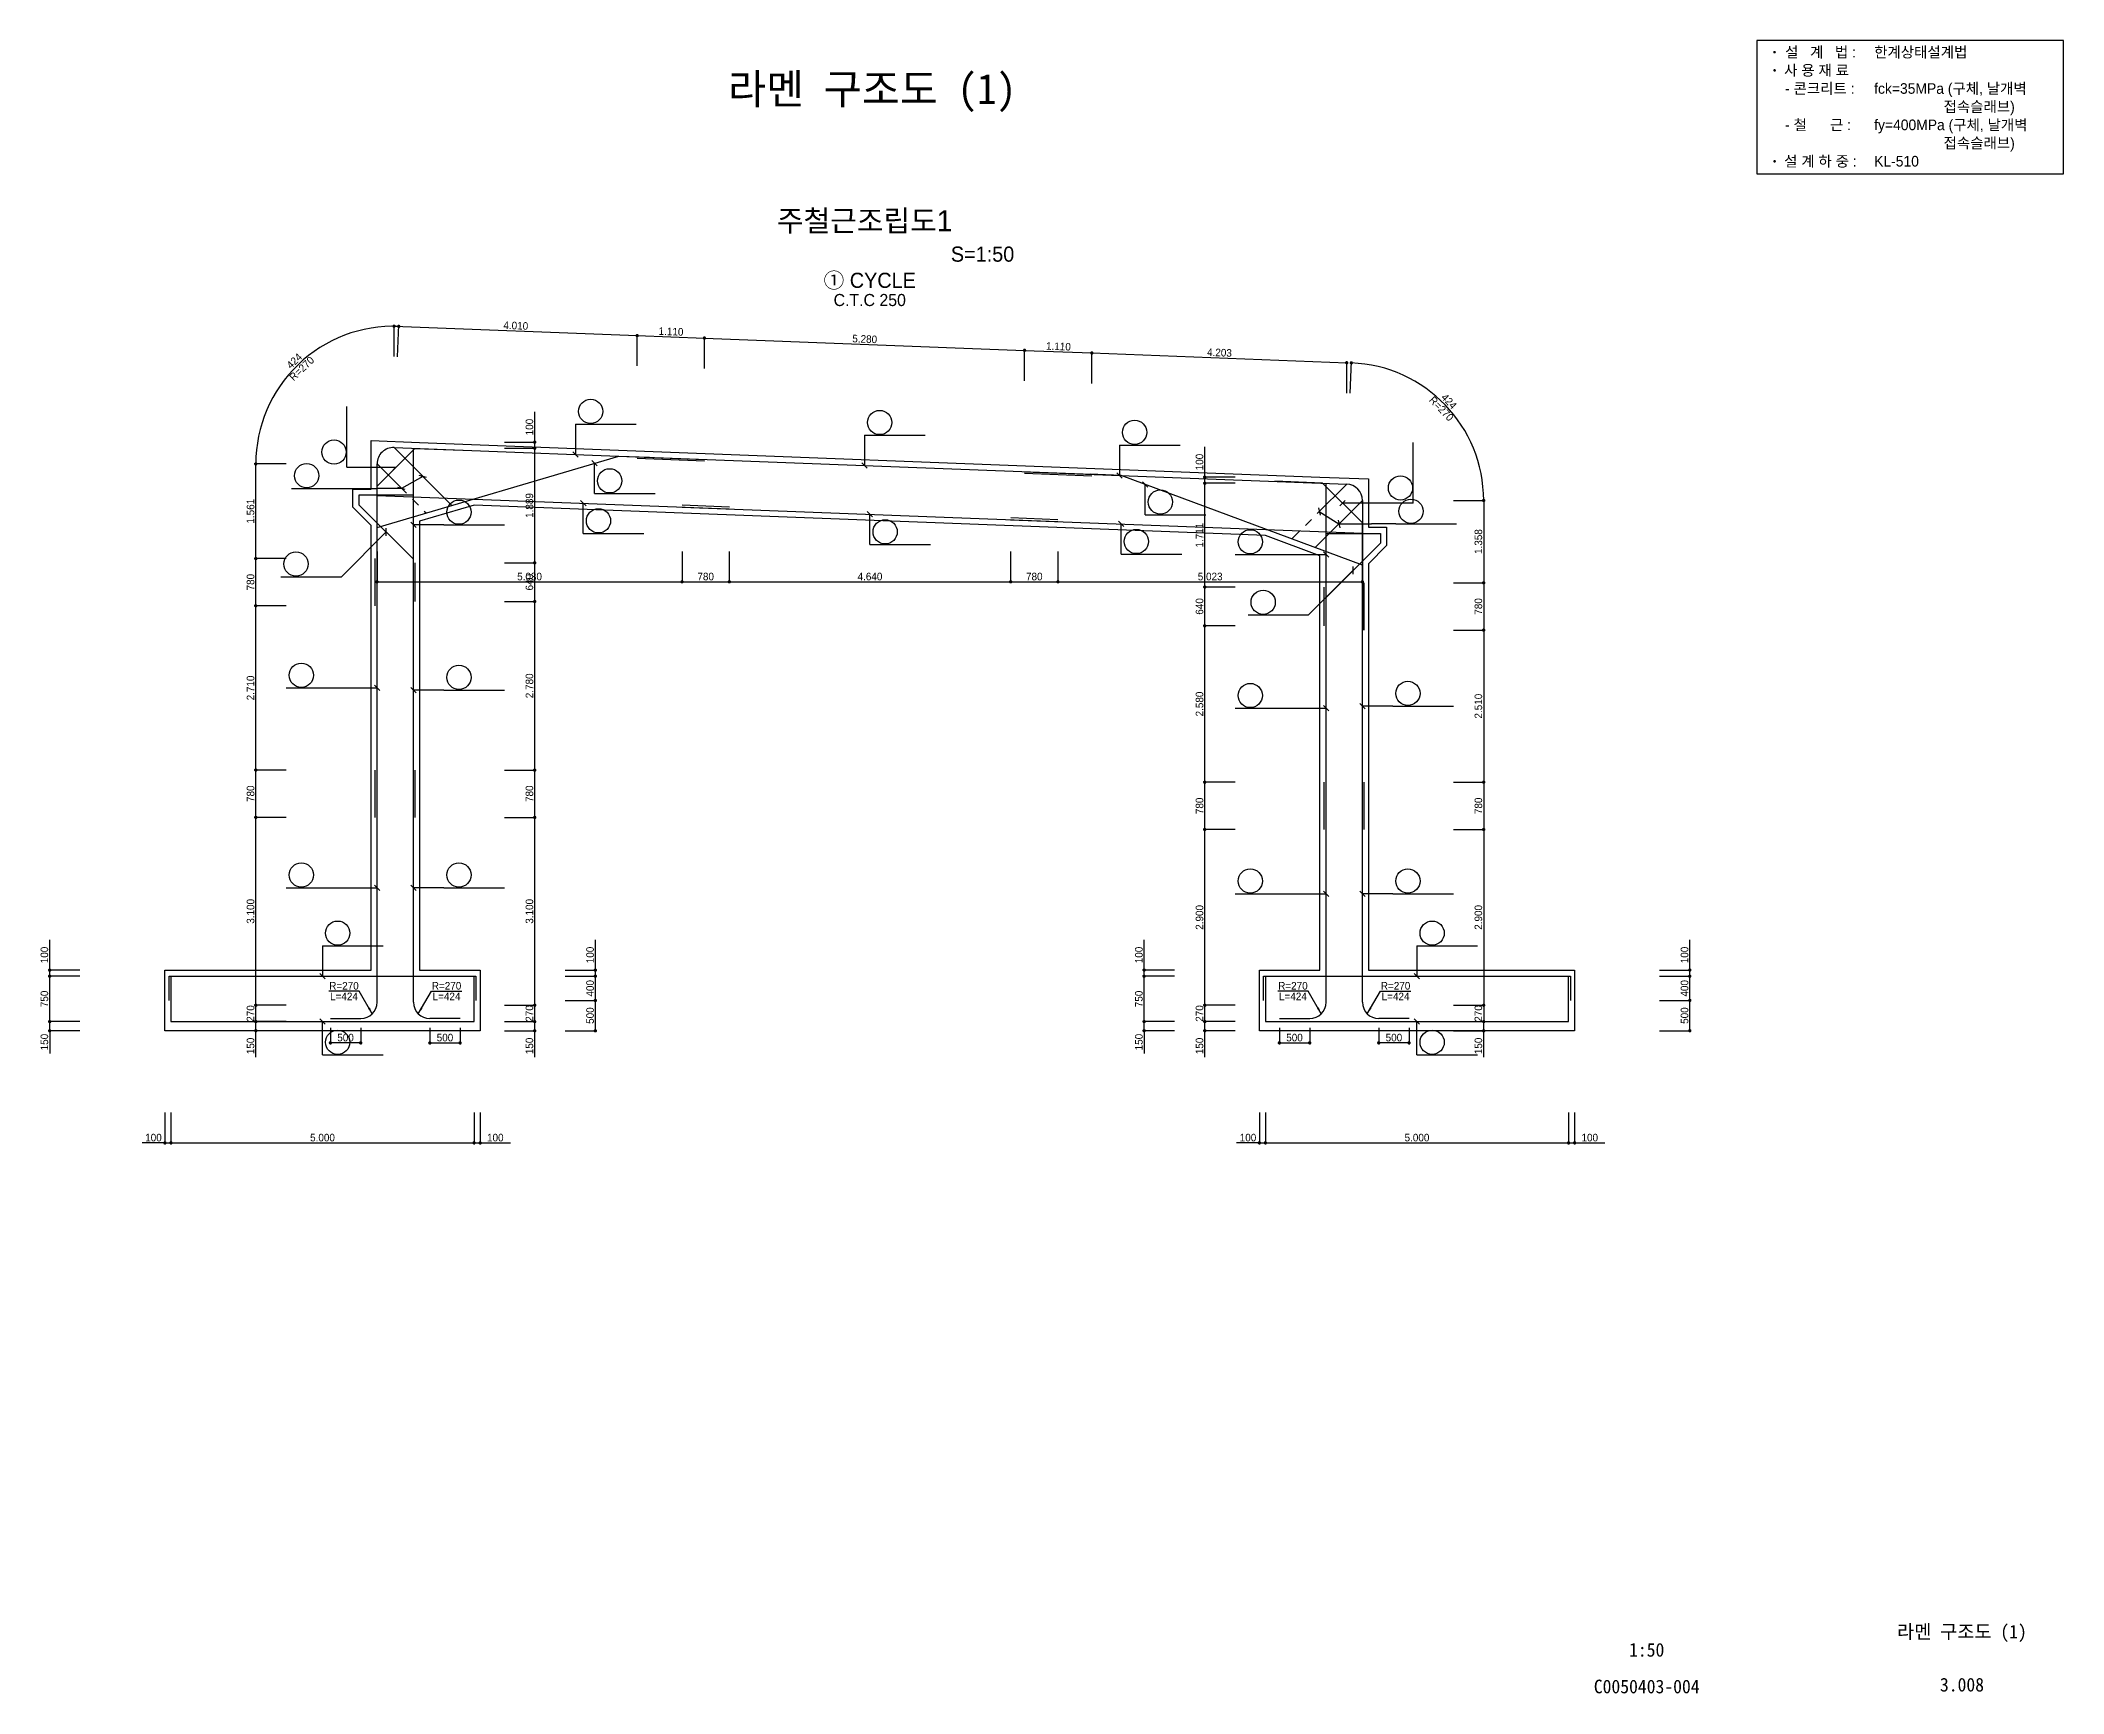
# Model space of a CAD drawing. Extents: x 2629709 to 3675628, y 1179 to 102095.
# Drawn here: x 2919990 to 2953358, y 1179 to 28450 of the extents above; entities that cross this region are included whole.
import ezdxf
from ezdxf.enums import TextEntityAlignment as Align

# ---------------------------------------------------------------- set-up
doc = ezdxf.new("R2010")
doc.units = 0
doc.header["$LTSCALE"] = 550
doc.header["$MEASUREMENT"] = 0
doc.linetypes.add('LDASHDOT', pattern=[2, 1.25, -0.25, 0.25, -0.25])
for name, color, linetype in [('CS-CONC-MAJR', 4, 'CONTINUOUS'), ('CS-DIML', 1, 'CONTINUOUS'), ('CS-DIMT', 3, 'CONTINUOUS'), ('CS-LEAT', 7, 'CONTINUOUS'), ('CS-MISC', 3, 'CONTINUOUS'), ('CS-NOTE', 3, 'CONTINUOUS'), ('CS-RBAR-EREC', 6, 'CONTINUOUS'), ('CS-RBAR-MAJR', 6, 'CONTINUOUS'), ('CS-SYMB', 3, 'CONTINUOUS'), ('CS-SYMB-LIN3', 1, 'CONTINUOUS'), ('CS-TEXT', 3, 'CONTINUOUS'), ('CZ-TEX1', 6, 'CONTINUOUS'), ('CZ-TEX2', 3, 'CONTINUOUS'), ('CZ-TEXT', 3, 'CONTINUOUS'), ('TITLE-TEXT', 7, 'CONTINUOUS')]:
    doc.layers.add(name, color=color, linetype=linetype)
doc.styles.add('A_STANDARD', font='Dotum.ttf')
doc.styles.add('TB_TEXT', font='DotumChe.ttf')
doc.styles.add('돋움', font='Dotum.ttf')

msp = doc.modelspace()

# ---------------------------------------------------------------- texts
at = {"layer": 'CS-DIMT', "style": 'A_STANDARD'}
for s, rotation, p in [('4.010', 357.8022, (2927828, 23684)), ('1.110', 357.8022, (2930388, 23586)), ('5.280', 357.8022, (2933583, 23463)), ('1.110', 357.8022, (2936778, 23341)), ('4.203', 357.8022, (2939434, 23239)), ('424', 43.9011, (2924220, 23118)), ('R=270', 43.9011, (2924342, 22992)), ('R=270', -46.0989, (2943052, 22332)), ('424', -46.0989, (2943178, 22453)), ('100', 90, (2928117, 22072)), ('100', 90, (2939169, 21495)), ('1.561', 90, (2923517, 20684)), ('1.889', 90, (2928117, 20778)), ('1.711', 90, (2939169, 20289)), ('1.358', 90, (2943769, 20183)), ('780', 90, (2923517, 19513)), ('640', 90, (2928117, 19513)), ('640', 90, (2939169, 19113)), ('780', 90, (2943769, 19113)), ('2.710', 90, (2923517, 17768)), ('2.780', 90, (2928117, 17803)), ('2.580', 90, (2939169, 17503)), ('2.510', 90, (2943769, 17468)), ('780', 90, (2923517, 16023)), ('780', 90, (2928117, 16023)), ('780', 90, (2939169, 15823)), ('780', 90, (2943769, 15823)), ('3.100', 90, (2923517, 14083)), ('3.100', 90, (2928117, 14083)), ('2.900', 90, (2939169, 13983)), ('2.900', 90, (2943769, 13983)), ('100', 90, (2920117, 13363)), ('100', 90, (2929117, 13363)), ('100', 90, (2938169, 13363)), ('100', 90, (2947169, 13363)), ('750', 90, (2920117, 12638)), ('400', 90, (2929117, 12813)), ('750', 90, (2938169, 12638)), ('400', 90, (2947169, 12813)), ('270', 90, (2923517, 12398)), ('270', 90, (2928117, 12398)), ('500', 90, (2929117, 12363)), ('270', 90, (2939169, 12398)), ('270', 90, (2943769, 12398)), ('500', 90, (2947169, 12363)), ('150', 90, (2920117, 11926)), ('150', 90, (2938169, 11926))]:
    msp.add_text(s, height=125, rotation=rotation, dxfattribs=at).set_placement(p, align=Align.CENTER)
for s, p in [('5.030', (2928057, 19544)), ('780', (2930962, 19544)), ('4.640', (2933672, 19544)), ('780', (2936382, 19544)), ('5.023', (2939283, 19544)), ('R=270', (2924996, 12792)), ('R=270', (2926688, 12792)), ('R=270', (2940648, 12792)), ('R=270', (2942341, 12792)), ('500', (2925022, 11938)), ('500', (2926662, 11938)), ('500', (2940674, 11938)), ('500', (2942314, 11938)), ('100', (2921854, 10288)), ('5.000', (2924642, 10288)), ('100', (2927492, 10288)), ('100', (2939907, 10288)), ('5.000', (2942694, 10288)), ('100', (2945544, 10288))]:
    msp.add_text(s, height=125, dxfattribs=at).set_placement(p, align=Align.CENTER)
for p in [(2924996, 12742), (2926688, 12742), (2940648, 12742), (2942341, 12742)]:
    msp.add_text('L=424', height=125, dxfattribs=at).set_placement(p, align=Align.TOP_CENTER)
for p in [(2923517, 11726), (2928117, 11726), (2939169, 11726), (2943769, 11726)]:
    msp.add_text('150', height=125, rotation=90, dxfattribs=at).set_placement(p)
at = {"layer": 'CZ-TEX1', "style": 'A_STANDARD'}
msp.add_text('주철근조립도1', height=350, dxfattribs=at).set_placement((2933583, 25300), align=Align.CENTER)
at = {"layer": 'CZ-TEX2', "style": 'A_STANDARD'}
msp.add_text('S=1:50', height=250, dxfattribs=at).set_placement((2935006, 24800))
msp.add_text('① CYCLE', height=250, dxfattribs=at).set_placement((2933668, 24368), align=Align.CENTER)
at = {"layer": 'CZ-TEXT', "style": 'A_STANDARD'}
msp.add_text('C.T.C 250', height=200, dxfattribs=at).set_placement((2933668, 24068), align=Align.CENTER)
at = {"layer": 'TITLE-TEXT', "style": 'TB_TEXT'}
for s, height, p in [('라멘 구조도 (1)', 500, (2933708, 27650)), ('라멘 구조도 (1)', 225, (2951683, 2200)), ('1:50', 225, (2946483, 1900)), ('C0050403-004', 225, (2946483, 1295)), ('3.008', 225, (2951683, 1325))]:
    msp.add_text(s, height=height, dxfattribs=at).set_placement(p, align=Align.MIDDLE_CENTER)

# ---------------------------------------------------------------- blocks, each defined once
blk = doc.blocks.new('CXLEATK')
at = {"layer": 'CS-MISC'}
blk.add_line((-0.883885, 0.883882), (0.883882, -0.883882), dxfattribs=at)
blk = doc.blocks.new('CSBNUM1')
at = {"layer": 'CS-SYMB-LIN3'}
blk.add_line((0, 0), (20, 0), dxfattribs=at)
blk.add_circle((5, 4.2), 4, dxfattribs=at)
at = {"layer": 'CS-TEXT', "style": 'A_STANDARD', "flags": 1}
blk.add_attdef('RB_NO', text='', height=2.5, dxfattribs=at).set_placement((5, 4.2), align=Align.MIDDLE)
for tag, p in [('RB_DIA', (11.5, 1.5)), ('RB_LEN', (1.739, -3.958874))]:
    blk.add_attdef(tag, p, '', height=2.5, dxfattribs=at)
blk = doc.blocks.new('CSNUM1-KCFIT')
at = {"layer": 'CS-SYMB-LIN3'}
blk.add_line((0, 0), (20, 0), dxfattribs=at)
blk.add_circle((5, 4.2), 4, dxfattribs=at)
at = {"layer": 'CS-TEXT', "style": 'A_STANDARD', "width": 1.529584, "flags": 1}
blk.add_attdef('RB_NO', text='', height=2.5, dxfattribs=at).set_placement((1.604173, 2.917017), (8.341627, 2.917017), align=Align.FIT)
at = {"layer": 'CS-TEXT', "style": 'A_STANDARD', "flags": 1}
for tag, p in [('RB_DIA', (11.5, 1.5)), ('RB_LEN', (1.739, -3.958874))]:
    blk.add_attdef(tag, p, '', height=2.5, dxfattribs=at)
blk = doc.blocks.new('CXDIMDT2')
at = {"layer": 'CS-MISC', "const_width": 0.5}
blk.add_lwpolyline([(0.25, 0, 1), (-0.25, 0, 1)], format="xyb", close=True, dxfattribs=at)
blk = doc.blocks.new('A$Cc22b2ba3')
at = {"layer": 'CS-LEAT', "linetype": 'ByBlock'}
blk.add_lwpolyline([(-10615, -4900), (-500, -4900), (-500, -500), (-10615, -500)], close=True, dxfattribs=at)
at = {"layer": 'CS-NOTE', "linetype": 'ByBlock', "const_width": 43.7}
for points in [[(-10054, -887, 1), (-10011, -887, 1)], [(-10054, -1487, 1), (-10011, -1487, 1)], [(-10054, -4487, 1), (-10011, -4487, 1)]]:
    blk.add_lwpolyline(points, format="xyb", close=True, dxfattribs=at)
at = {"layer": 'CS-NOTE', "linetype": 'ByBlock', "style": '돋움'}
for s, p in [('설   계   법 : ', (-9684, -1060)), ('한계상태설계법', (-6747, -1060)), ('사 용 재 료', (-9716, -1660)), ('- 콘크리트 :', (-9684, -2260)), ('fck=35MPa (구체, 날개벽', (-6747, -2260)), ('                  접속슬래브)', (-6747, -2860)), ('- 철      근 :', (-9684, -3460)), ('fy=400MPa (구체, 날개벽', (-6747, -3460)), ('                  접속슬래브)', (-6747, -4060)), ('설 계 하 중 :', (-9716, -4660)), ('KL-510', (-6747, -4660))]:
    blk.add_text(s, height=350, dxfattribs=at).set_placement(p)

# ---------------------------------------------------------------- linework, layer by layer
at = {"layer": 'CS-CONC-MAJR'}
for p, q in [((2925442, 21049), (2925442, 21849)), ((2925442, 21849), (2926242, 21818)), ((2926242, 21818), (2941094, 21248)), ((2925142, 20749), (2925142, 21049)), ((2925142, 21049), (2925442, 21049)), ((2941094, 21248), (2941894, 21218)), ((2941894, 21218), (2941894, 20418)), ((2925442, 20449), (2925142, 20749)), ((2927141, 20784), (2926242, 20518)), ((2940194, 20283), (2927141, 20784)), ((2925442, 13113), (2925442, 20449)), ((2926242, 20518), (2926242, 13113)), ((2941894, 20418), (2942194, 20418)), ((2942194, 20418), (2942194, 20118)), ((2941094, 19948), (2940194, 20283)), ((2942194, 20118), (2941894, 19818)), ((2941094, 13113), (2941094, 19948)), ((2941894, 19818), (2941894, 13113)), ((2922042, 12113), (2922042, 13113)), ((2922042, 13113), (2925442, 13113)), ((2926242, 13113), (2927242, 13113)), ((2927242, 13113), (2927242, 12113)), ((2940094, 12113), (2940094, 13113)), ((2940094, 13113), (2941094, 13113)), ((2941894, 13113), (2945294, 13113)), ((2945294, 13113), (2945294, 12113)), ((2927242, 12113), (2922042, 12113)), ((2945294, 12113), (2940094, 12113))]:
    msp.add_line(p, q, dxfattribs=at)
at = {"layer": 'CS-DIML'}
for p, q in [((2925822, 23235), (2925822, 23761)), ((2925822, 23736), (2929832, 23582)), ((2925880, 23233), (2925900, 23758)), ((2929832, 23081), (2929832, 23607)), ((2929832, 23081), (2929832, 23607)), ((2929832, 23582), (2930942, 23539)), ((2930942, 23038), (2930942, 23564)), ((2930942, 23038), (2930942, 23564)), ((2930942, 23539), (2936222, 23337)), ((2936222, 22836), (2936222, 23362)), ((2936222, 22836), (2936222, 23362)), ((2936222, 23337), (2937332, 23294)), ((2937332, 22793), (2937332, 23319)), ((2937332, 22793), (2937332, 23319)), ((2937332, 23294), (2941535, 23133)), ((2941535, 22632), (2941535, 23158)), ((2941592, 22630), (2941612, 23155)), ((2928142, 21822), (2928142, 22322)), ((2928815, 22120), (2928815, 21620)), ((2927642, 21822), (2928167, 21822)), ((2927642, 21722), (2928167, 21722)), ((2927642, 21722), (2928167, 21722)), ((2928142, 21722), (2928142, 21822)), ((2928142, 19833), (2928142, 21722)), ((2933582, 21937), (2933582, 21437)), ((2937786, 21775), (2937786, 21275)), ((2939194, 21245), (2939194, 21745)), ((2924042, 21465), (2923517, 21465)), ((2924042, 21465), (2923517, 21465)), ((2923542, 19903), (2923542, 21465)), ((2925042, 21409), (2925854, 21409)), ((2929128, 20975), (2929128, 21475)), ((2925131, 21060), (2925531, 21060)), ((2925947, 21060), (2925531, 21060)), ((2926299, 21257), (2925947, 21060)), ((2938212, 20626), (2938212, 21126)), ((2939694, 21245), (2939169, 21245)), ((2939694, 21145), (2939169, 21145)), ((2939694, 21145), (2939169, 21145)), ((2939194, 21145), (2939194, 21245)), ((2939194, 19433), (2939194, 21145)), ((2928944, 20315), (2928944, 20815)), ((2942632, 20818), (2941466, 20818)), ((2943294, 20862), (2943819, 20862)), ((2943294, 20862), (2943819, 20862)), ((2943794, 20862), (2943794, 19503)), ((2926642, 20458), (2926142, 20458)), ((2933672, 20133), (2933672, 20633)), ((2937815, 19974), (2937815, 20474)), ((2941083, 20679), (2941406, 20473)), ((2941406, 20473), (2941945, 20473)), ((2942345, 20473), (2941945, 20473)), ((2924954, 19603), (2925692, 20341)), ((2924042, 19903), (2923517, 19903)), ((2924042, 19903), (2923517, 19903)), ((2923542, 19123), (2923542, 19903)), ((2925542, 20019), (2925542, 19494)), ((2927642, 19833), (2928167, 19833)), ((2927642, 19833), (2928167, 19833)), ((2928142, 19193), (2928142, 19833)), ((2930572, 20019), (2930572, 19494)), ((2930572, 20019), (2930572, 19494)), ((2931352, 20019), (2931352, 19494)), ((2931352, 20019), (2931352, 19494)), ((2935992, 20019), (2935992, 19494)), ((2935992, 20019), (2935992, 19494)), ((2936772, 20019), (2936772, 19494)), ((2936772, 20019), (2936772, 19494)), ((2940694, 19969), (2941194, 19969)), ((2940907, 18972), (2941644, 19709)), ((2941794, 20019), (2941794, 19494)), ((2925542, 19519), (2930572, 19519)), ((2930572, 19519), (2931352, 19519)), ((2931352, 19519), (2935992, 19519)), ((2935992, 19519), (2936772, 19519)), ((2936772, 19519), (2941794, 19519)), ((2939694, 19433), (2939169, 19433)), ((2939694, 19433), (2939169, 19433)), ((2939194, 18793), (2939194, 19433)), ((2943294, 19503), (2943819, 19503)), ((2943294, 19503), (2943819, 19503)), ((2943794, 19503), (2943794, 18723)), ((2924042, 19123), (2923517, 19123)), ((2924042, 19123), (2923517, 19123)), ((2923542, 16413), (2923542, 19123)), ((2927642, 19193), (2928167, 19193)), ((2927642, 19193), (2928167, 19193)), ((2928142, 16413), (2928142, 19193)), ((2939694, 18793), (2939169, 18793)), ((2939694, 18793), (2939169, 18793)), ((2939194, 16213), (2939194, 18793)), ((2943294, 18723), (2943819, 18723)), ((2943294, 18723), (2943819, 18723)), ((2943794, 18723), (2943794, 16213)), ((2925042, 17768), (2925542, 17768)), ((2926642, 17733), (2926142, 17733)), ((2940694, 17433), (2941194, 17433)), ((2942294, 17468), (2941794, 17468)), ((2924042, 16413), (2923517, 16413)), ((2924042, 16413), (2923517, 16413)), ((2923542, 15633), (2923542, 16413)), ((2927642, 16413), (2928167, 16413)), ((2927642, 16413), (2928167, 16413)), ((2928142, 15633), (2928142, 16413)), ((2939694, 16213), (2939169, 16213)), ((2939694, 16213), (2939169, 16213)), ((2939194, 15433), (2939194, 16213)), ((2943294, 16213), (2943819, 16213)), ((2943294, 16213), (2943819, 16213)), ((2943794, 16213), (2943794, 15433)), ((2924042, 15633), (2923517, 15633)), ((2924042, 15633), (2923517, 15633)), ((2923542, 12533), (2923542, 15633)), ((2927642, 15633), (2928167, 15633)), ((2927642, 15633), (2928167, 15633)), ((2928142, 12533), (2928142, 15633)), ((2939694, 15433), (2939169, 15433)), ((2939694, 15433), (2939169, 15433)), ((2939194, 12533), (2939194, 15433)), ((2943294, 15433), (2943819, 15433)), ((2943294, 15433), (2943819, 15433)), ((2943794, 15433), (2943794, 12533)), ((2925042, 14473), (2925542, 14473)), ((2926642, 14473), (2926142, 14473)), ((2940694, 14373), (2941194, 14373)), ((2942294, 14373), (2941794, 14373)), ((2920142, 13113), (2920142, 13613)), ((2924642, 13513), (2924642, 13013)), ((2929142, 13113), (2929142, 13613)), ((2938194, 13113), (2938194, 13613)), ((2942694, 13513), (2942694, 13013)), ((2947194, 13113), (2947194, 13613)), ((2920642, 13113), (2920117, 13113)), ((2920142, 13013), (2920142, 13113)), ((2928642, 13113), (2929167, 13113)), ((2929142, 13013), (2929142, 13113)), ((2938694, 13113), (2938169, 13113)), ((2938194, 13013), (2938194, 13113)), ((2946694, 13113), (2947219, 13113)), ((2947194, 13013), (2947194, 13113)), ((2920642, 13013), (2920117, 13013)), ((2920142, 12263), (2920142, 13013)), ((2925246, 12767), (2924745, 12767)), ((2925463, 12392), (2925246, 12767)), ((2926221, 12392), (2926437, 12767)), ((2926437, 12767), (2926939, 12767)), ((2928642, 13013), (2929167, 13013)), ((2929142, 12613), (2929142, 13013)), ((2938694, 13013), (2938169, 13013)), ((2938194, 12263), (2938194, 13013)), ((2940899, 12767), (2940398, 12767)), ((2941115, 12392), (2940899, 12767)), ((2941874, 12392), (2942090, 12767)), ((2942090, 12767), (2942591, 12767)), ((2946694, 13013), (2947219, 13013)), ((2947194, 12613), (2947194, 13013)), ((2924042, 12533), (2923517, 12533)), ((2924042, 12533), (2923517, 12533)), ((2923542, 12263), (2923542, 12533)), ((2927642, 12533), (2928167, 12533)), ((2927642, 12533), (2928167, 12533)), ((2928142, 12263), (2928142, 12533)), ((2928642, 12613), (2929167, 12613)), ((2929142, 12113), (2929142, 12613)), ((2939694, 12533), (2939169, 12533)), ((2939694, 12533), (2939169, 12533)), ((2939194, 12263), (2939194, 12533)), ((2943294, 12533), (2943819, 12533)), ((2943294, 12533), (2943819, 12533)), ((2943794, 12533), (2943794, 12263)), ((2946694, 12613), (2947219, 12613)), ((2947194, 12113), (2947194, 12613)), ((2920642, 12263), (2920117, 12263)), ((2920642, 12113), (2920117, 12113)), ((2920142, 12113), (2920142, 12263)), ((2920142, 12113), (2920142, 11738)), ((2924042, 12263), (2923517, 12263)), ((2924042, 12263), (2923517, 12263)), ((2924042, 12113), (2923517, 12113)), ((2923542, 12113), (2923542, 12263)), ((2923542, 11676), (2923542, 12113)), ((2924642, 11713), (2924642, 12263)), ((2924772, 12163), (2924772, 11888)), ((2925272, 12163), (2925272, 11888)), ((2926412, 12163), (2926412, 11888)), ((2926912, 12163), (2926912, 11888)), ((2927642, 12263), (2928167, 12263)), ((2927642, 12263), (2928167, 12263)), ((2927642, 12113), (2928167, 12113)), ((2928142, 12113), (2928142, 12263)), ((2928142, 11676), (2928142, 12113)), ((2928642, 12113), (2929167, 12113)), ((2938694, 12263), (2938169, 12263)), ((2938694, 12113), (2938169, 12113)), ((2938194, 12113), (2938194, 12263)), ((2938194, 12113), (2938194, 11738)), ((2939694, 12263), (2939169, 12263)), ((2939694, 12263), (2939169, 12263)), ((2939694, 12113), (2939169, 12113)), ((2939194, 12113), (2939194, 12263)), ((2939194, 11676), (2939194, 12113)), ((2940424, 12163), (2940424, 11888)), ((2940924, 12163), (2940924, 11888)), ((2942064, 12163), (2942064, 11888)), ((2942564, 12163), (2942564, 11888)), ((2942694, 11713), (2942694, 12263)), ((2943294, 12263), (2943819, 12263)), ((2943294, 12263), (2943819, 12263)), ((2943294, 12113), (2943819, 12113)), ((2943794, 12113), (2943794, 12263)), ((2943794, 11676), (2943794, 12113)), ((2946694, 12113), (2947219, 12113)), ((2925272, 11913), (2924772, 11913)), ((2926412, 11913), (2926912, 11913)), ((2940424, 11913), (2940924, 11913)), ((2942564, 11913), (2942064, 11913)), ((2922042, 10763), (2922042, 10238)), ((2922142, 10763), (2922142, 10238)), ((2927142, 10763), (2927142, 10238)), ((2927242, 10763), (2927242, 10238)), ((2940094, 10763), (2940094, 10238)), ((2940194, 10763), (2940194, 10238)), ((2945194, 10763), (2945194, 10238)), ((2945294, 10763), (2945294, 10238)), ((2922042, 10263), (2921667, 10263)), ((2922042, 10263), (2922142, 10263)), ((2922142, 10263), (2927142, 10263)), ((2927142, 10263), (2927242, 10263)), ((2927242, 10263), (2927742, 10263)), ((2940094, 10263), (2939719, 10263)), ((2940094, 10263), (2940194, 10263)), ((2940194, 10263), (2945194, 10263)), ((2945194, 10263), (2945294, 10263)), ((2945294, 10263), (2945794, 10263))]:
    msp.add_line(p, q, dxfattribs=at)
for centre, start, end in [((2925812, 21465), 87.8022, 180), ((2941524, 20862), 0, 87.8022)]:
    msp.add_arc(centre, 2270, start, end, dxfattribs=at)
for points in [[(2925463, 12392), (2925424, 12497), (2925463, 12392), (2925392, 12479)], [(2926221, 12392), (2926292, 12479), (2926221, 12392), (2926260, 12497)], [(2941115, 12392), (2941076, 12497), (2941115, 12392), (2941044, 12479)], [(2941874, 12392), (2941944, 12479), (2941874, 12392), (2941913, 12497)]]:
    msp.add_solid(points, dxfattribs=at)
at = {"layer": 'CS-RBAR-EREC', "linetype": 'Continuous'}
for p, q in [((2925822, 21734), (2926776, 20780)), ((2941794, 20862), (2941017, 20084))]:
    msp.add_line(p, q, dxfattribs=at)
at = {"layer": 'CS-RBAR-EREC', "linetype": 'LDASHDOT'}
for p, q in [((2925542, 21465), (2926352, 20655)), ((2941535, 21131), (2940631, 20227))]:
    msp.add_line(p, q, dxfattribs=at)
at = {"layer": 'CS-RBAR-MAJR'}
for p, q in [((2925542, 21097), (2926166, 21721)), ((2925822, 21734), (2930942, 21538)), ((2926142, 19193), (2926142, 21722)), ((2926166, 21721), (2926956, 21691)), ((2925542, 20416), (2929527, 21592)), ((2925542, 19123), (2925542, 21465)), ((2929527, 21592), (2930036, 21573)), ((2930941, 21508), (2929831, 21551)), ((2929832, 21581), (2937332, 21293)), ((2925542, 20307), (2925542, 21097)), ((2937331, 21263), (2936221, 21305)), ((2936222, 21335), (2941535, 21131)), ((2937814, 21274), (2937305, 21294)), ((2941794, 19795), (2937814, 21274)), ((2941138, 21147), (2940348, 21177)), ((2941794, 20490), (2941138, 21147)), ((2941194, 18793), (2941194, 21145)), ((2926142, 20949), (2925242, 20949)), ((2925242, 20949), (2925242, 20791)), ((2925242, 20791), (2926142, 19891)), ((2925542, 20945), (2931352, 20722)), ((2930572, 20752), (2936772, 20514)), ((2931353, 20752), (2930573, 20782)), ((2941794, 20862), (2941794, 18723)), ((2925542, 19906), (2925542, 20416)), ((2935992, 20544), (2941794, 20322)), ((2936773, 20544), (2935993, 20574)), ((2941794, 19700), (2941794, 20490)), ((2941194, 20318), (2942094, 20318)), ((2942094, 20159), (2941194, 19259)), ((2942094, 20318), (2942094, 20159)), ((2925512, 19123), (2925512, 19903)), ((2925542, 15633), (2925542, 19903)), ((2926142, 15633), (2926142, 19833)), ((2926172, 19193), (2926172, 19833)), ((2941794, 19285), (2941794, 19795)), ((2941164, 18793), (2941164, 19433)), ((2941194, 15433), (2941194, 19433)), ((2941794, 15433), (2941794, 19503)), ((2941824, 18723), (2941824, 19503)), ((2925512, 15633), (2925512, 16413)), ((2925542, 12583), (2925542, 16413)), ((2926142, 12583), (2926142, 16413)), ((2926172, 15633), (2926172, 16413)), ((2941164, 15433), (2941164, 16213)), ((2941194, 12583), (2941194, 16213)), ((2941794, 12583), (2941794, 16213)), ((2941824, 15433), (2941824, 16213)), ((2922112, 12613), (2922112, 13013)), ((2922112, 13013), (2927172, 13013)), ((2922142, 13013), (2922142, 12263)), ((2927142, 12263), (2927142, 13013)), ((2927172, 13013), (2927172, 12613)), ((2940164, 12613), (2940164, 13013)), ((2940164, 13013), (2945224, 13013)), ((2940194, 13013), (2940194, 12263)), ((2945194, 12263), (2945194, 13013)), ((2945224, 13013), (2945224, 12613)), ((2922142, 12263), (2927142, 12263)), ((2924772, 12313), (2925272, 12313)), ((2926912, 12313), (2926412, 12313)), ((2940194, 12263), (2945194, 12263)), ((2940424, 12313), (2940924, 12313)), ((2942564, 12313), (2942064, 12313))]:
    msp.add_line(p, q, dxfattribs=at)
for centre, start, end in [((2925812, 21465), 87.8022, 180), ((2941524, 20862), 0, 87.8022), ((2925272, 12583), 270, 360), ((2926412, 12583), 180, 270), ((2940924, 12583), 270, 360), ((2942064, 12583), 180, 270)]:
    msp.add_arc(centre, 270, start, end, dxfattribs=at)

# ---------------------------------------------------------------- block references
at = {"layer": 'CS-DIMT', "linetype": 'ByBlock', "xscale": 0.5, "yscale": 0.5, "zscale": 0.5}
msp.add_blockref('A$Cc22b2ba3', (2953608, 28700), dxfattribs=at)
at = {"layer": 'CS-RBAR-MAJR', "xscale": 50, "yscale": 50, "zscale": 50, "rotation": 90}
for p in [(2925042, 21409), (2942632, 20818)]:
    msp.add_blockref('CSBNUM1', p, dxfattribs=at)
at = {"layer": 'CS-RBAR-MAJR', "xscale": 50, "yscale": 50, "zscale": 50}
for p in [(2928815, 22120), (2933582, 21937), (2937786, 21775), (2924131, 21060), (2929128, 20975), (2938212, 20626), (2926642, 20458), (2928944, 20315), (2942345, 20473), (2933672, 20133), (2937815, 19974), (2923954, 19603), (2939907, 18972), (2924042, 17768), (2926642, 17733), (2939694, 17433), (2942294, 17468), (2924042, 14473), (2926642, 14473), (2939694, 14373), (2942294, 14373), (2924642, 13513), (2942694, 13513), (2924642, 11713), (2942694, 11713)]:
    msp.add_blockref('CSBNUM1', p, dxfattribs=at)
at = {"layer": 'CS-SYMB'}
for name, p, xscale, yscale, zscale, rotation in [('CXDIMDT2', (2925822, 23736), 55, 55, 55, 87.802224), ('CXDIMDT2', (2925899, 23733), 55, 55, 55, 177.802224), ('CXDIMDT2', (2929832, 23582), 55, 55, 55, 87.802224), ('CXDIMDT2', (2929832, 23582), 55, 55, 55, 87.802224), ('CXDIMDT2', (2930942, 23539), 55, 55, 55, 87.802224), ('CXDIMDT2', (2930942, 23539), 55, 55, 55, 87.802224), ('CXDIMDT2', (2936222, 23337), 55, 55, 55, 87.802224), ('CXDIMDT2', (2936222, 23337), 55, 55, 55, 87.802224), ('CXDIMDT2', (2937332, 23294), 55, 55, 55, 87.802224), ('CXDIMDT2', (2937332, 23294), 55, 55, 55, 87.802224), ('CXDIMDT2', (2941535, 23133), 55, 55, 55, 87.802224), ('CXDIMDT2', (2941611, 23130), 55, 55, 55, 177.802224), ('CXDIMDT2', (2928142, 21822), 55, 55, 55, 90), ('CXDIMDT2', (2928142, 21822), 55, 55, 55, 90), ('CXDIMDT2', (2928142, 21722), 55, 55, 55, 90), ('CXDIMDT2', (2928142, 21722), 55, 55, 55, 90), ('CXDIMDT2', (2923542, 21465), 55, 55, 55, 90), ('CXDIMDT2', (2923542, 21465), 55, 55, 55, 270), ('CXLEATK', (2925854, 21409), 50, 50, 50, 90), ('CXLEATK', (2925947, 21060), 50, 50, 50, 209.268987), ('CXLEATK', (2926299, 21257), 50, 50, 50, 209.268987), ('CXDIMDT2', (2939194, 21245), 55, 55, 55, 90), ('CXDIMDT2', (2939194, 21245), 55, 55, 55, 90), ('CXDIMDT2', (2939194, 21145), 55, 55, 55, 90), ('CXDIMDT2', (2939194, 21145), 55, 55, 55, 90), ('CXLEATK', (2941083, 20679), 50, 50, 50, 327.376043), ('CXLEATK', (2941466, 20818), 50, 50, 50, 90), ('CXDIMDT2', (2943794, 20862), 55, 55, 55, 90), ('CXDIMDT2', (2943794, 20862), 55, 55, 55, 90), ('CXLEATK', (2925692, 20341), 50, 50, 50, 135), ('CXLEATK', (2941406, 20473), 50, 50, 50, 327.376043), ('CXDIMDT2', (2923542, 19903), 55, 55, 55, 90), ('CXDIMDT2', (2923542, 19903), 55, 55, 55, 90), ('CXDIMDT2', (2928142, 19833), 55, 55, 55, 90), ('CXDIMDT2', (2928142, 19833), 55, 55, 55, 90), ('CXLEATK', (2941644, 19709), 50, 50, 50, 135), ('CXDIMDT2', (2925542, 19519), 55, 55, 55, 90), ('CXDIMDT2', (2930572, 19519), 55, 55, 55, 90), ('CXDIMDT2', (2930572, 19519), 55, 55, 55, 90), ('CXDIMDT2', (2931352, 19519), 55, 55, 55, 90), ('CXDIMDT2', (2931352, 19519), 55, 55, 55, 90), ('CXDIMDT2', (2935992, 19519), 55, 55, 55, 90), ('CXDIMDT2', (2935992, 19519), 55, 55, 55, 90), ('CXDIMDT2', (2936772, 19519), 55, 55, 55, 90), ('CXDIMDT2', (2936772, 19519), 55, 55, 55, 90), ('CXDIMDT2', (2939194, 19433), 55, 55, 55, 90), ('CXDIMDT2', (2939194, 19433), 55, 55, 55, 90), ('CXDIMDT2', (2941794, 19519), 55, 55, 55, 90), ('CXDIMDT2', (2943794, 19503), 55, 55, 55, 90), ('CXDIMDT2', (2943794, 19503), 55, 55, 55, 90), ('CXDIMDT2', (2923542, 19123), 55, 55, 55, 90), ('CXDIMDT2', (2923542, 19123), 55, 55, 55, 90), ('CXDIMDT2', (2928142, 19193), 55, 55, 55, 90), ('CXDIMDT2', (2928142, 19193), 55, 55, 55, 90), ('CXDIMDT2', (2939194, 18793), 55, 55, 55, 90), ('CXDIMDT2', (2939194, 18793), 55, 55, 55, 90), ('CXDIMDT2', (2943794, 18723), 55, 55, 55, 90), ('CXDIMDT2', (2943794, 18723), 55, 55, 55, 90), ('CXDIMDT2', (2923542, 16413), 55, 55, 55, 90), ('CXDIMDT2', (2923542, 16413), 55, 55, 55, 90), ('CXDIMDT2', (2928142, 16413), 55, 55, 55, 90), ('CXDIMDT2', (2928142, 16413), 55, 55, 55, 90), ('CXDIMDT2', (2939194, 16213), 55, 55, 55, 90), ('CXDIMDT2', (2939194, 16213), 55, 55, 55, 90), ('CXDIMDT2', (2943794, 16213), 55, 55, 55, 90), ('CXDIMDT2', (2943794, 16213), 55, 55, 55, 90), ('CXDIMDT2', (2923542, 15633), 55, 55, 55, 90), ('CXDIMDT2', (2923542, 15633), 55, 55, 55, 90), ('CXDIMDT2', (2928142, 15633), 55, 55, 55, 90), ('CXDIMDT2', (2928142, 15633), 55, 55, 55, 90), ('CXDIMDT2', (2939194, 15433), 55, 55, 55, 90), ('CXDIMDT2', (2939194, 15433), 55, 55, 55, 90), ('CXDIMDT2', (2943794, 15433), 55, 55, 55, 90), ('CXDIMDT2', (2943794, 15433), 55, 55, 55, 90), ('CXDIMDT2', (2920142, 13113), 55, 55, 55, 90), ('CXDIMDT2', (2920142, 13113), 55, 55, 55, 90), ('CXDIMDT2', (2920142, 13013), 55, 55, 55, 90), ('CXDIMDT2', (2920142, 13013), 55, 55, 55, 90), ('CXDIMDT2', (2929142, 13113), 55, 55, 55, 90), ('CXDIMDT2', (2929142, 13113), 55, 55, 55, 90), ('CXDIMDT2', (2929142, 13013), 55, 55, 55, 90), ('CXDIMDT2', (2929142, 13013), 55, 55, 55, 90), ('CXDIMDT2', (2938194, 13113), 55, 55, 55, 90), ('CXDIMDT2', (2938194, 13113), 55, 55, 55, 90), ('CXDIMDT2', (2938194, 13013), 55, 55, 55, 90), ('CXDIMDT2', (2938194, 13013), 55, 55, 55, 90), ('CXDIMDT2', (2947194, 13113), 55, 55, 55, 90), ('CXDIMDT2', (2947194, 13113), 55, 55, 55, 90), ('CXDIMDT2', (2947194, 13013), 55, 55, 55, 90), ('CXDIMDT2', (2947194, 13013), 55, 55, 55, 90), ('CXDIMDT2', (2923542, 12533), 55, 55, 55, 90), ('CXDIMDT2', (2923542, 12533), 55, 55, 55, 90), ('CXDIMDT2', (2928142, 12533), 55, 55, 55, 90), ('CXDIMDT2', (2928142, 12533), 55, 55, 55, 90), ('CXDIMDT2', (2929142, 12613), 55, 55, 55, 90), ('CXDIMDT2', (2929142, 12613), 55, 55, 55, 90), ('CXDIMDT2', (2939194, 12533), 55, 55, 55, 90), ('CXDIMDT2', (2939194, 12533), 55, 55, 55, 90), ('CXDIMDT2', (2943794, 12533), 55, 55, 55, 90), ('CXDIMDT2', (2943794, 12533), 55, 55, 55, 90), ('CXDIMDT2', (2947194, 12613), 55, 55, 55, 90), ('CXDIMDT2', (2947194, 12613), 55, 55, 55, 90), ('CXDIMDT2', (2920142, 12263), 55, 55, 55, 90), ('CXDIMDT2', (2920142, 12263), 55, 55, 55, 90), ('CXDIMDT2', (2920142, 12113), 55, 55, 55, 90), ('CXDIMDT2', (2923542, 12263), 55, 55, 55, 90), ('CXDIMDT2', (2923542, 12263), 55, 55, 55, 90), ('CXDIMDT2', (2923542, 12113), 55, 55, 55, 90), ('CXDIMDT2', (2928142, 12263), 55, 55, 55, 90), ('CXDIMDT2', (2928142, 12263), 55, 55, 55, 90), ('CXDIMDT2', (2928142, 12113), 55, 55, 55, 90), ('CXDIMDT2', (2929142, 12113), 55, 55, 55, 90), ('CXDIMDT2', (2938194, 12263), 55, 55, 55, 90), ('CXDIMDT2', (2938194, 12263), 55, 55, 55, 90), ('CXDIMDT2', (2938194, 12113), 55, 55, 55, 90), ('CXDIMDT2', (2939194, 12263), 55, 55, 55, 90), ('CXDIMDT2', (2939194, 12263), 55, 55, 55, 90), ('CXDIMDT2', (2939194, 12113), 55, 55, 55, 90), ('CXDIMDT2', (2943794, 12263), 55, 55, 55, 90), ('CXDIMDT2', (2943794, 12263), 55, 55, 55, 90), ('CXDIMDT2', (2943794, 12113), 55, 55, 55, 90), ('CXDIMDT2', (2947194, 12113), 55, 55, 55, 90), ('CXDIMDT2', (2924772, 11913), 55, 55, 55, 90), ('CXDIMDT2', (2925272, 11913), 55, 55, 55, 90), ('CXDIMDT2', (2926412, 11913), 55, 55, 55, 90), ('CXDIMDT2', (2926912, 11913), 55, 55, 55, 90), ('CXDIMDT2', (2940424, 11913), 55, 55, 55, 90), ('CXDIMDT2', (2940924, 11913), 55, 55, 55, 90), ('CXDIMDT2', (2942064, 11913), 55, 55, 55, 90), ('CXDIMDT2', (2942564, 11913), 55, 55, 55, 90), ('CXDIMDT2', (2922042, 10263), 55, 55, 55, 90), ('CXDIMDT2', (2922142, 10263), 55, 55, 55, 90), ('CXDIMDT2', (2922142, 10263), 55, 55, 55, 90), ('CXDIMDT2', (2927142, 10263), 55, 55, 55, 90), ('CXDIMDT2', (2927142, 10263), 55, 55, 55, 90), ('CXDIMDT2', (2927242, 10263), 55, 55, 55, 90), ('CXDIMDT2', (2927242, 10263), 55, 55, 55, 90), ('CXDIMDT2', (2940094, 10263), 55, 55, 55, 90), ('CXDIMDT2', (2940194, 10263), 55, 55, 55, 90), ('CXDIMDT2', (2940194, 10263), 55, 55, 55, 90), ('CXDIMDT2', (2945194, 10263), 55, 55, 55, 90), ('CXDIMDT2', (2945194, 10263), 55, 55, 55, 90), ('CXDIMDT2', (2945294, 10263), 55, 55, 55, 90), ('CXDIMDT2', (2945294, 10263), 55, 55, 55, 90)]:
    msp.add_blockref(name, p, dxfattribs=dict(at, xscale=xscale, yscale=yscale, zscale=zscale, rotation=rotation))
at = {"layer": 'CS-SYMB', "xscale": 50, "yscale": 50, "zscale": 50}
for name, p in [('CXLEATK', (2928815, 21620)), ('CXLEATK', (2929128, 21475)), ('CXLEATK', (2933582, 21437)), ('CXLEATK', (2937786, 21275)), ('CXLEATK', (2938212, 21126)), ('CXLEATK', (2928944, 20815)), ('CXLEATK', (2926142, 20458)), ('CXLEATK', (2933672, 20633)), ('CXLEATK', (2937815, 20474)), ('CSNUM1-KCFIT', (2939694, 19969)), ('CXLEATK', (2941194, 19969)), ('CXLEATK', (2925542, 17768)), ('CXLEATK', (2926142, 17733)), ('CXLEATK', (2941194, 17433)), ('CXLEATK', (2941794, 17468)), ('CXLEATK', (2925542, 14473)), ('CXLEATK', (2926142, 14473)), ('CXLEATK', (2941194, 14373)), ('CXLEATK', (2941794, 14373)), ('CXLEATK', (2924642, 13013)), ('CXLEATK', (2942694, 13013)), ('CXLEATK', (2924642, 12263)), ('CXLEATK', (2942694, 12263))]:
    msp.add_blockref(name, p, dxfattribs=at)

msp.set_redraw_order([(e.dxf.handle, doc.entitydb.next_handle()) for e in msp.query("TEXT MTEXT ATTDEF DIMENSION ARC_DIMENSION")])  # texts and dimensions are drawn at this point

doc.saveas('drawing.dxf')
